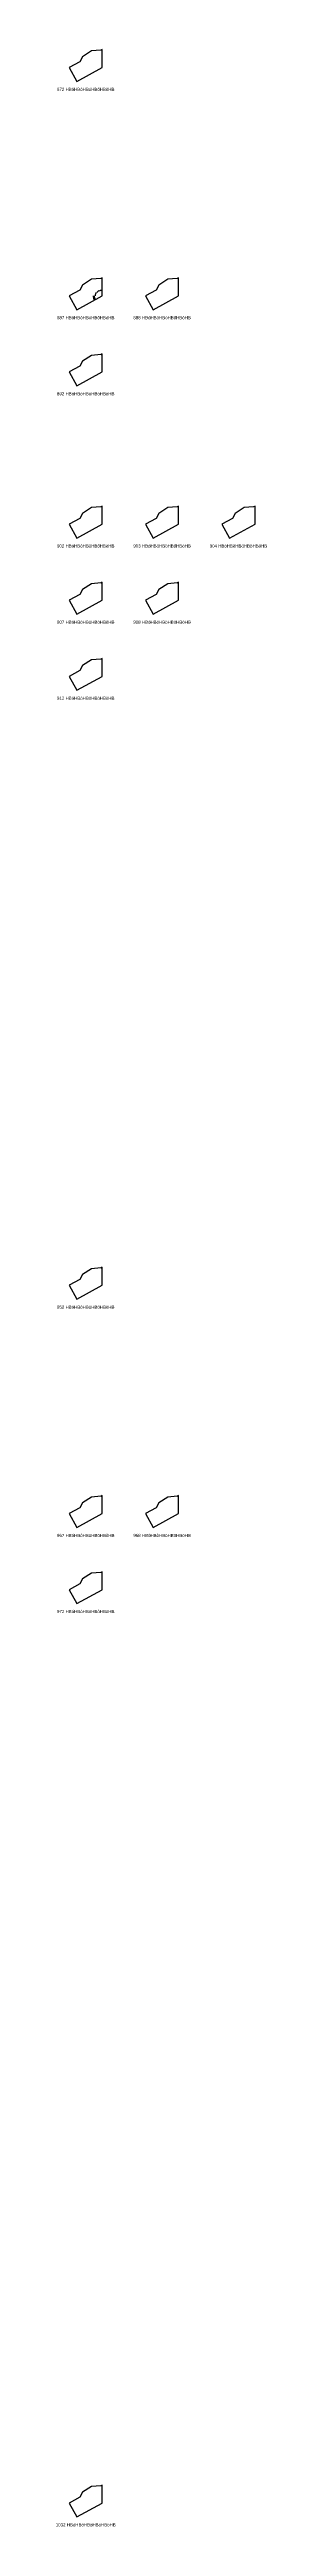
# Model space of a CAD drawing. Header units: millimetres. Extents: x 122552 to 1654769, y -10280102 to 62068.
# Drawn here: x 1556385 to 1629982, y -8480005 to -7612749 of the extents above; entities that cross this region are included whole.
import ezdxf
from ezdxf.enums import TextEntityAlignment as Align

# ---------------------------------------------------------------- set-up
doc = ezdxf.new("R2010")
doc.units = ezdxf.units.MM
doc.styles.add('Arial', font='arial_0.ttf')

msp = doc.modelspace()

# ---------------------------------------------------------------- linework, layer by layer
for points in [[(1563573, -7623895), (1572524, -7619037), (1572524, -7612749), (1572046, -7613009), (1572043, -7612979), (1568756, -7613240), (1565609, -7615285), (1564673, -7617010), (1560937, -7619037)], [(1563573, -7703841), (1572524, -7698983), (1572524, -7692695), (1572046, -7692955), (1572043, -7692925), (1568756, -7693186), (1565609, -7695231), (1564673, -7696956), (1560937, -7698983)], [(1590222, -7703841), (1599173, -7698983), (1599173, -7692695), (1598694, -7692955), (1598692, -7692925), (1595404, -7693186), (1592258, -7695231), (1591322, -7696956), (1587585, -7698983)], [(1563573, -7730490), (1572524, -7725632), (1572524, -7719344), (1572046, -7719603), (1572043, -7719574), (1568756, -7719835), (1565609, -7721880), (1564673, -7723604), (1560937, -7725632)], [(1563573, -7783787), (1572524, -7778929), (1572524, -7772641), (1572046, -7772901), (1572043, -7772871), (1568756, -7773132), (1565609, -7775177), (1564673, -7776902), (1560937, -7778929)], [(1590222, -7783787), (1599173, -7778929), (1599173, -7772641), (1598694, -7772901), (1598692, -7772871), (1595404, -7773132), (1592258, -7775177), (1591322, -7776902), (1587585, -7778929)], [(1616870, -7783787), (1625821, -7778929), (1625821, -7772641), (1625343, -7772901), (1625341, -7772871), (1622053, -7773132), (1618907, -7775177), (1617971, -7776902), (1614234, -7778929)], [(1563573, -7810436), (1572524, -7805578), (1572524, -7799290), (1572046, -7799549), (1572043, -7799520), (1568756, -7799781), (1565609, -7801826), (1564673, -7803550), (1560937, -7805578)], [(1590222, -7810436), (1599173, -7805578), (1599173, -7799290), (1598694, -7799549), (1598692, -7799520), (1595404, -7799781), (1592258, -7801826), (1591322, -7803550), (1587585, -7805578)], [(1563573, -7837084), (1572524, -7832227), (1572524, -7825938), (1572046, -7826198), (1572043, -7826168), (1568756, -7826429), (1565609, -7828474), (1564673, -7830199), (1560937, -7832227)], [(1563573, -8050274), (1572524, -8045416), (1572524, -8039128), (1572046, -8039387), (1572043, -8039358), (1568756, -8039619), (1565609, -8041664), (1564673, -8043388), (1560937, -8045416)], [(1563573, -8130220), (1572524, -8125362), (1572524, -8119074), (1572046, -8119333), (1572043, -8119304), (1568756, -8119565), (1565609, -8121610), (1564673, -8123334), (1560937, -8125362)], [(1590222, -8130220), (1599173, -8125362), (1599173, -8119074), (1598694, -8119333), (1598692, -8119304), (1595404, -8119565), (1592258, -8121610), (1591322, -8123334), (1587585, -8125362)], [(1563573, -8156869), (1572524, -8152011), (1572524, -8145722), (1572046, -8145982), (1572043, -8145952), (1568756, -8146213), (1565609, -8148258), (1564673, -8149983), (1560937, -8152011)], [(1563573, -8476653), (1572524, -8471795), (1572524, -8465506), (1572046, -8465766), (1572043, -8465736), (1568756, -8465997), (1565609, -8468042), (1564673, -8469767), (1560937, -8471795)]]:
    msp.add_lwpolyline(points, close=True)
at = {"color": 4}
for centre, radius, start, end in [((1572535, -7699007), 3206, 179.574645, 208.020102), ((1572523, -7698960), 2817, 180.468231, 208.913688), ((1572533, -7698965), 2476, 151.979898, 180.425355), ((1572538, -7698973), 2176, 123.491566, 151.937022), ((1572539, -7698981), 1913, 95.003233, 123.448689)]:
    msp.add_arc(centre, radius, start, end, dxfattribs=at)

# ---------------------------------------------------------------- texts
at = {"style": 'Arial'}
for s, p in [('872 HBóHBöHBóHBöHBöHB', (1566730, -7626682)), ('887 HBóHBöHBòHBöHBòHB', (1566730, -7706628)), ('888 HBóHBöHBòHBöHBöHB', (1593379, -7706628)), ('892 HBóHBöHBòHBòHBöHB', (1566730, -7733276)), ('902 HBóHBöHBöHBöHBóHB', (1566730, -7786574)), ('903 HBóHBöHBöHBöHBòHB', (1593379, -7786574)), ('904 HBóHBöHBöHBöHBöHB', (1620028, -7786574)), ('907 HBóHBöHBöHBòHBòHB', (1566730, -7813222)), ('908 HBóHBöHBöHBòHBöHB', (1593379, -7813222)), ('912 HBóHBöHBöHBóHBöHB', (1566730, -7839871)), ('952 HBóHBòHBòHBöHBöHB', (1566730, -8053060)), ('967 HBóHBòHBöHBöHBòHB', (1566730, -8133006)), ('968 HBóHBòHBöHBöHBöHB', (1593379, -8133006)), ('972 HBóHBòHBöHBòHBöHB', (1566730, -8159655)), ('1032 HBóHBóHBöHBöHBöHB', (1566730, -8479439))]:
    msp.add_text(s, height=1100, dxfattribs=at).set_placement(p, align=Align.MIDDLE_CENTER)

doc.saveas('drawing.dxf')
